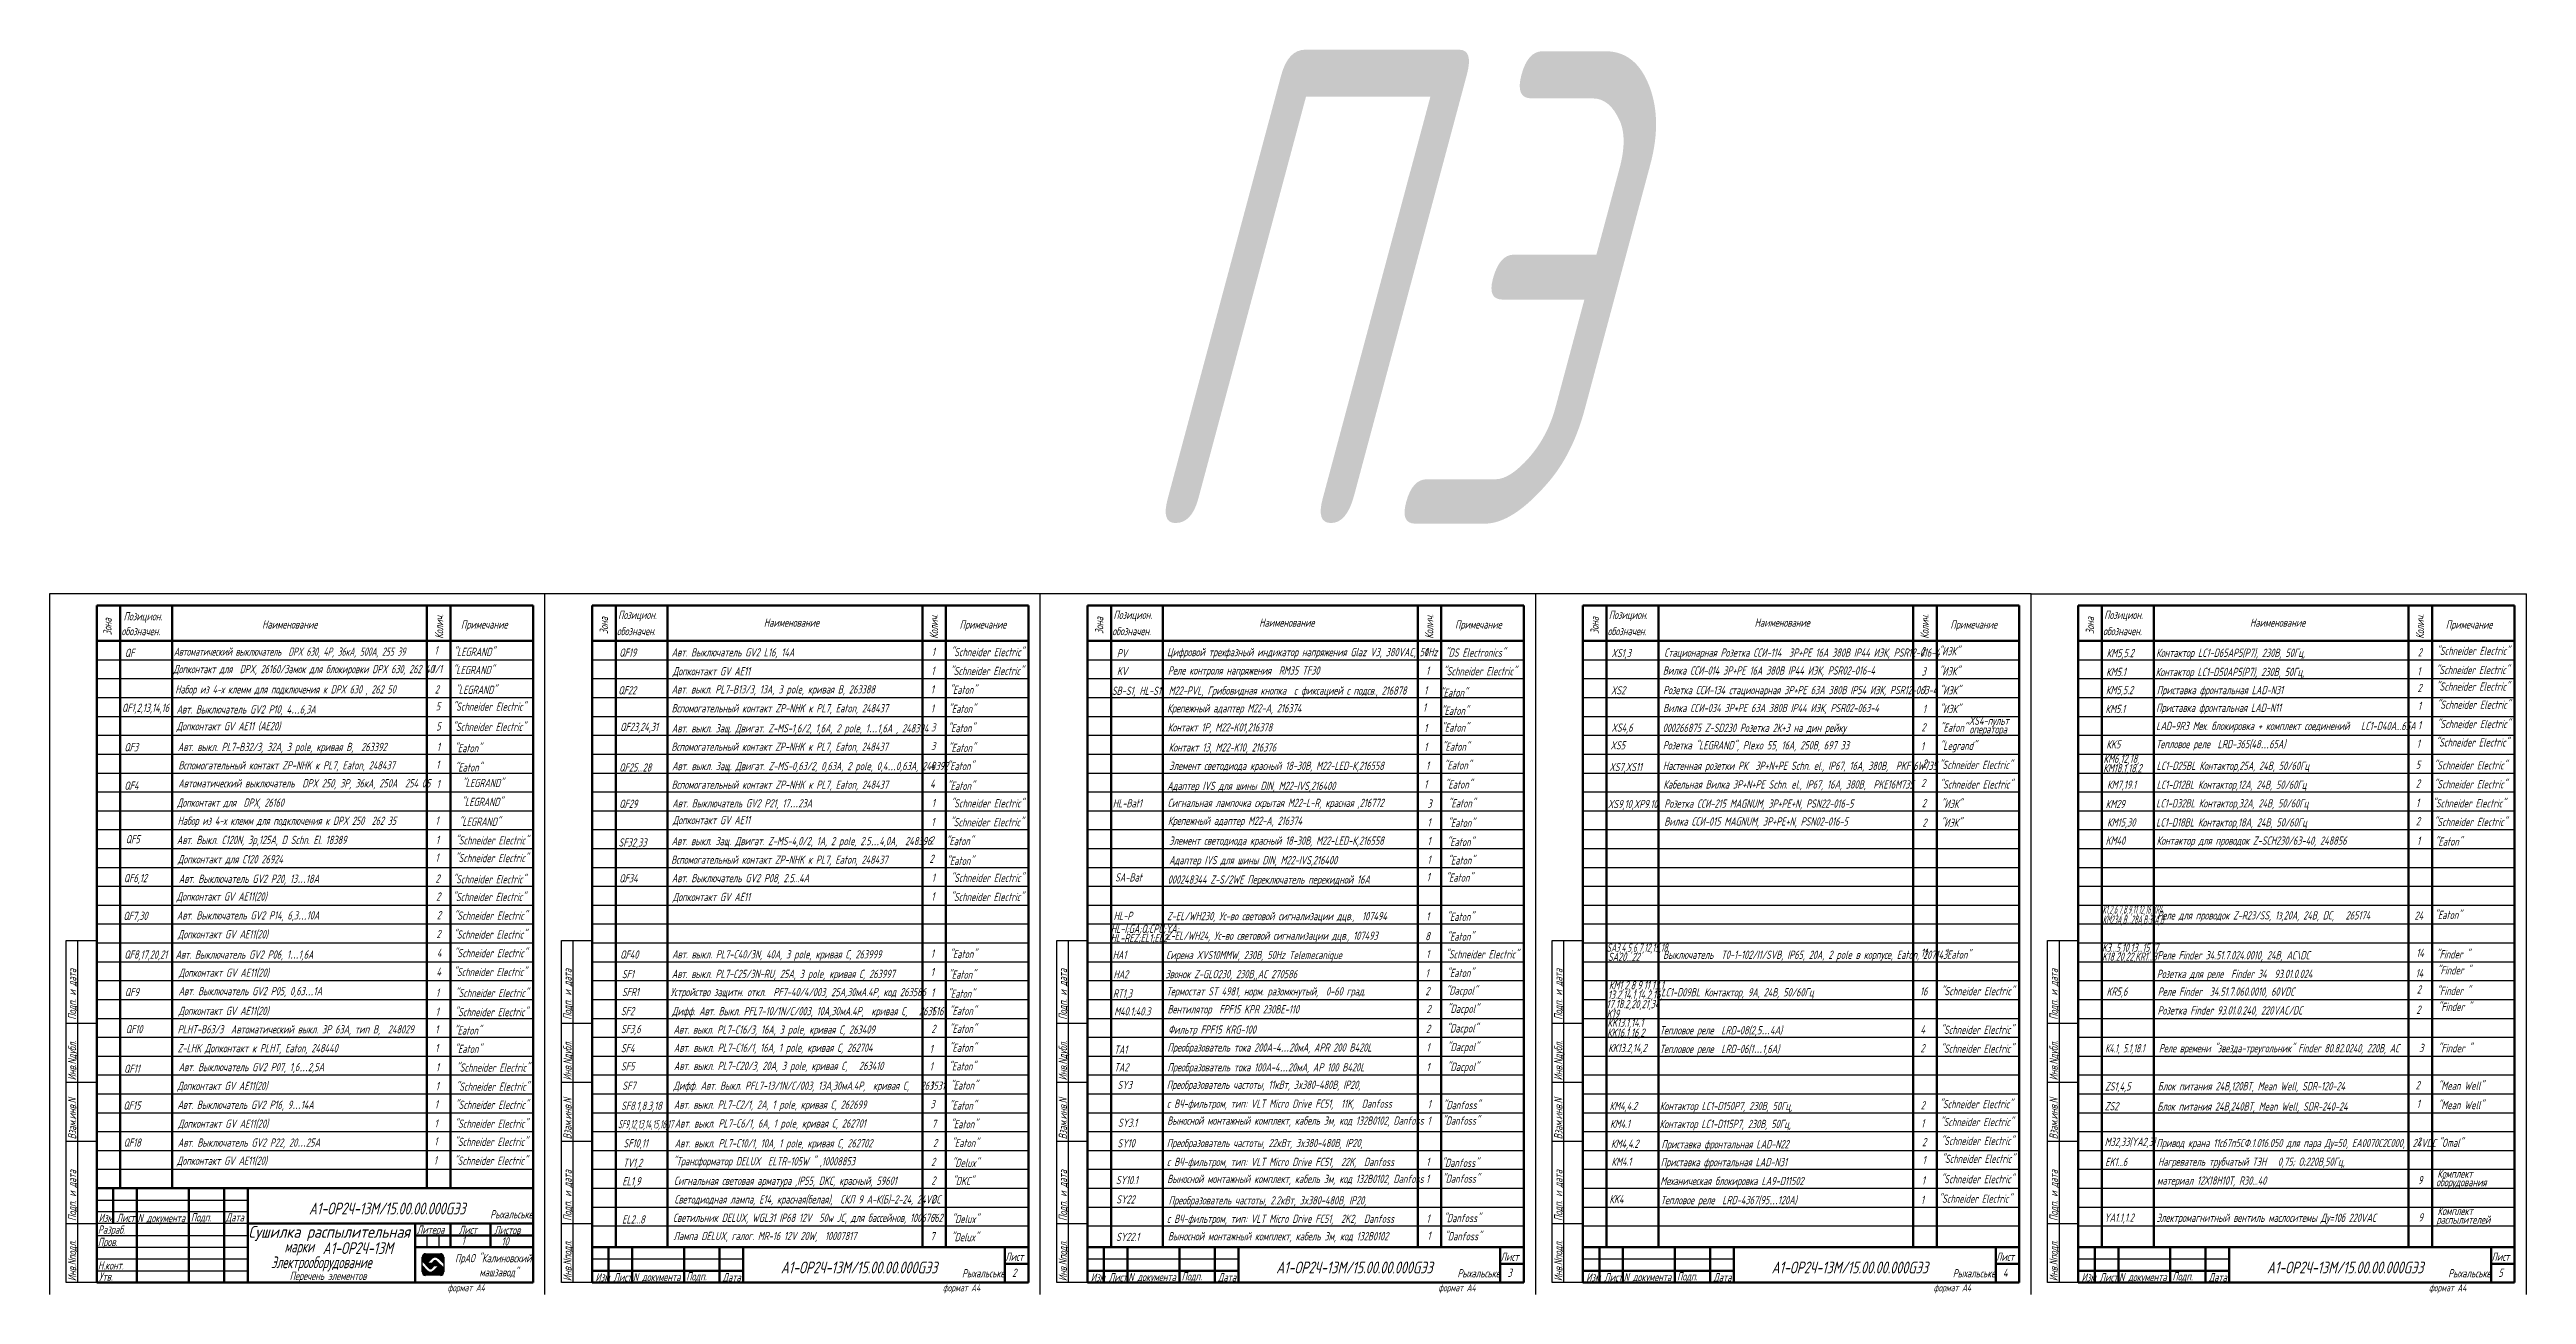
# Model space of a CAD drawing. Header units: millimetres. Extents: x 14016 to 19364, y 4274 to 5404.
# Drawn here: x 14016 to 15066, y 4571 to 5098 of the extents above; entities that cross this region are included whole.
import ezdxf
from ezdxf.enums import TextEntityAlignment as Align

# ---------------------------------------------------------------- set-up
doc = ezdxf.new("R2010")
doc.units = ezdxf.units.MM
doc.header["$LTSCALE"] = 15
doc.layers.add('0.35 TEXT', color=7, linetype='Continuous', lineweight=35)
doc.layers.add('LWT 0.6', color=7, linetype='Continuous', lineweight=50)
doc.styles.add('33', font='gost.shx', dxfattribs={"width": 0.7, "oblique": 15, "height": 3.5})
doc.styles.add('34', font='gost.shx', dxfattribs={"width": 0.8, "oblique": 15, "height": 3.5})
doc.styles.add('35', font='gost.shx', dxfattribs={"width": 0.7, "oblique": 15, "height": 5})

msp = doc.modelspace()

# ---------------------------------------------------------------- texts
at = {"layer": '0.35 TEXT', "oblique": 15}
for s, height, style, width, p in [('ПЭ', 200, '34', 0.75, (14472.9, 4896.9)), ('обозначен.', 3.5, '34', 0.75, (14046.5, 4850, 0)), ('Позицион.', 3.5, '34', 0.75, (14047.4, 4856.3, 0)), ('Наименование', 3.5, '34', 0.75, (14106.1, 4852.8, 0)), ('Примечание', 3.5, '34', 0.75, (14190.4, 4852.8, 0)), ('обозначен.', 3.5, '34', 0.75, (14256.5, 4850, 0)), ('Позицион.', 3.5, '34', 0.75, (14257, 4856.9, 0)), ('Наименование', 3.5, '34', 0.75, (14318.8, 4853.6, 0)), ('Примечание', 3.5, '34', 0.75, (14401.8, 4852.8, 0)), ('обозначен.', 3.5, '34', 0.75, (14466.5, 4850, 0)), ('Позицион.', 3.5, '34', 0.75, (14467, 4856.9, 0)), ('Наименование', 3.5, '34', 0.75, (14528.8, 4853.6, 0)), ('Примечание', 3.5, '34', 0.75, (14611.8, 4852.8, 0)), ('обозначен.', 3.5, '34', 0.75, (14676.5, 4850, 0)), ('Позицион.', 3.5, '34', 0.75, (14677, 4856.9, 0)), ('Наименование', 3.5, '34', 0.75, (14738.8, 4853.6, 0)), ('Примечание', 3.5, '34', 0.75, (14821.8, 4852.8, 0)), ('обозначен.', 3.5, '34', 0.75, (14886.5, 4850, 0)), ('Позицион.', 3.5, '34', 0.75, (14887, 4856.9, 0)), ('Наименование', 3.5, '34', 0.75, (14948.8, 4853.6, 0)), ('Примечание', 3.5, '34', 0.75, (15031.8, 4852.8, 0)), ('QF', 3.5, '34', 0.75, (14047.9, 4840.8, 0)), ('Автоматический выключатель  DPX 630, 4P, 36кА, 500A, 255 39 ', 3.5, '34', 0.692776, (14068.7, 4841.3, 0)), ('1', 3.5, '34', 0.75, (14179.2, 4841.9, 0)), (' "LEGRAND"', 3.5, '34', 0.75, (14185.6, 4841.2, 0)), ('QF19', 3.5, '34', 0.75, (14257.5, 4840.9, 0)), ('Авт. Выключатель GV2 L16, 14А', 3.5, '34', 0.75, (14279.7, 4841, 0)), ('1', 3.5, '34', 0.75, (14390, 4841.2, 0)), ('"Schneider Electric"', 3.5, '34', 0.75, (14398, 4841.1, 0)), ('РV', 3.5, '34', 0.75, (14468.4, 4840.6, 0)), ('Цифровой трехфазный индикатор напряжения Glaz V3, 380VAC, 50Hz', 3.5, '34', 0.75, (14489.7, 4841.1, 0)), ('1', 3.5, '34', 0.75, (14598.7, 4841.1, 0)), ('"DS Electronics"', 3.5, '34', 0.75, (14607.6, 4840.9, 0)), ('XS1,3', 3.5, '34', 0.75, (14678.1, 4840.7, 0)), ('Стационарная Розетка ССИ-114  3Р+РЕ 16А 380В IP44 ИЭК, PSR12-016-4 ', 3.5, '34', 0.75, (14700.5, 4840.9, 0)), ('2', 3.5, '34', 0.75, (14809.2, 4841.5, 0)), ('"ИЭК"', 3.5, '34', 0.75, (14816.8, 4841.5, 0)), ('КМ5,5.2', 3.5, '34', 0.75, (14888, 4840.7, 0)), ('Контактор LC1-D65AP5(P7), 230В, 50Гц,', 3.5, '34', 0.75, (14909, 4840.8, 0)), ('2', 3.5, '34', 0.75, (15019.9, 4841, 0)), ('"Schneider Electric"', 3.5, '34', 0.75, (15027.8, 4841.6, 0)), ('Допконтакт для  DPX, 26160/Замок для блокировки DPX 630, 262 40', 3.5, '34', 0.766217, (14068.5, 4833.9, 0)), ('1/1', 3.5, '34', 0.75, (14178, 4833.9, 0)), (' "LEGRAND"', 3.5, '34', 0.75, (14185.3, 4833.5, 0)), ('Допконтакт GV AE11', 3.5, '34', 0.75, (14280.2, 4833, 0)), ('1', 3.5, '34', 0.75, (14389.8, 4833.2, 0)), ('"Schneider Electric"', 3.5, '34', 0.75, (14397.8, 4833.1, 0)), ('KV', 3.5, '34', 0.75, (14468.5, 4833.1, 0)), ('Реле контроля напряжения  RM35 TF30', 3.5, '34', 0.75, (14490.1, 4833.3, 0)), ('1', 3.5, '34', 0.75, (14599.5, 4833.2, 0)), ('"Schneider Electric"', 3.5, '34', 0.75, (14606.8, 4833, 0)), ('Вилка ССИ-014 3Р+РЕ 16А 380В IP44 ИЭК, PSR02-016-4 ', 3.5, '34', 0.75, (14699.9, 4833.3, 0)), ('3', 3.5, '34', 0.75, (14809.6, 4832.9, 0)), ('"ИЭК"', 3.5, '34', 0.75, (14816.9, 4833, 0)), ('КМ5.1', 3.5, '34', 0.75, (14887.8, 4832.7, 0)), ('Контактор LC1-D50AP5(P7), 230В, 50Гц,', 3.5, '34', 0.75, (14908.8, 4832.7, 0)), ('1', 3.5, '34', 0.75, (15019.7, 4833, 0)), ('"Schneider Electric"', 3.5, '34', 0.75, (15027.6, 4833.5, 0)), ('"Schneider Electric"', 3.5, '34', 0.75, (15027.7, 4826.5, 0)), ('QF1,2,13,14,16', 3.5, '34', 0.75, (14046.7, 4817.5, 0)), ('Набор из 4-х клемм для подключения к DPX 630 , 262 50 ', 3.5, '34', 0.766217, (14069.3, 4825.3, 0)), ('Авт. Выключатель GV2 P10, 4…6,3А', 3.5, '34', 0.75, (14069.8, 4816.8, 0)), ('2', 3.5, '34', 0.75, (14179.3, 4825.3, 0)), ('5', 3.5, '34', 0.75, (14179.7, 4818.1, 0)), ('"Schneider Electric"', 3.5, '34', 0.75, (14186.9, 4818, 0)), (' "LEGRAND"', 3.5, '34', 0.75, (14186.4, 4825.1, 0)), ('QF22', 3.5, '34', 0.75, (14257.1, 4824.9, 0)), ('Авт. выкл. PL7-B13/3, 13A, 3 pole, кривая B, 263388', 3.5, '34', 0.75, (14279.7, 4825.3, 0)), ('Вспомогательный контакт ZP-NHK к PL7, Eaton, 248437', 3.5, '34', 0.75, (14279.7, 4817.3, 0)), ('1', 3.5, '34', 0.75, (14389.6, 4825.3, 0)), ('1', 3.5, '34', 0.75, (14389.6, 4817.2, 0)), ('"Eaton"', 3.5, '34', 0.75, (14397, 4817, 0)), ('"Eaton"', 3.5, '34', 0.75, (14397.5, 4825.1, 0)), ('SB-S1, HL-S1', 3.5, '34', 0.75, (14466.3, 4824.7, 0)), ('Крепежный адаптер M22-A, 216374', 3.5, '34', 0.75, (14489.8, 4817.3, 0)), ('M22-PVL, Грибовидная кнопка  c фиксацией с подсв., 216878', 3.5, '34', 0.75, (14490.4, 4824.8, 0)), ('1', 3.5, '34', 0.75, (14598.2, 4817.6, 0)), ('1', 3.5, '34', 0.75, (14598.7, 4824.9, 0)), ('"Eaton"', 3.5, '34', 0.75, (14605.5, 4823.9, 0)), ('"Eaton"', 3.5, '34', 0.75, (14605.9, 4816.2, 0)), ('XS2', 3.5, '34', 0.75, (14677.9, 4824.9, 0)), ('Розетка ССИ-134 стационарная 3Р+РЕ 63А 380В IP54 ИЭК, PSR12-063-4 ', 3.5, '34', 0.75, (14700, 4825, 0)), ('Вилка ССИ-034 3Р+РЕ 63А 380В IP44 ИЭК, PSR02-063-4 ', 3.5, '34', 0.75, (14700, 4817.4, 0)), ('1', 3.5, '34', 0.75, (14810, 4825.3, 0)), ('1', 3.5, '34', 0.75, (14810.1, 4817, 0)), ('"ИЭК"', 3.5, '34', 0.75, (14817.2, 4824.9, 0)), ('"ИЭК"', 3.5, '34', 0.75, (14817.2, 4817, 0)), ('КМ5.1', 3.5, '34', 0.75, (14887.5, 4817, 0)), ('КМ5,5.2', 3.5, '34', 0.75, (14887.7, 4825, 0)), ('Приставка фронтальная LAD-N11', 3.5, '34', 0.75, (14909, 4817.5, 0)), ('Приставка фронтальная LAD-N31', 3.5, '34', 0.75, (14909.3, 4825, 0)), ('2', 3.5, '34', 0.75, (15019.8, 4825.9, 0)), ('1', 3.5, '34', 0.75, (15020, 4818.3, 0)), ('"Schneider Electric"', 3.5, '34', 0.75, (15028, 4818.8, 0)), ('Допконтакт GV AE11 (AE20)', 3.5, '34', 0.75, (14069.9, 4809.7, 0)), ('5', 3.5, '34', 0.75, (14179.9, 4809.6, 0)), ('"Schneider Electric"', 3.5, '34', 0.75, (14186.8, 4809.4, 0)), ('QF23,24,31', 3.5, '34', 0.75, (14257.9, 4809.4, 0)), ('Авт. выкл. Защ. Двигат. Z-MS-1,6/2, 1,6A, 2 pole, 1…1,6А , 248394 ', 3.5, '34', 0.75, (14279.8, 4808.8, 0)), ('3', 3.5, '34', 0.75, (14389.7, 4809.2, 0)), ('"Eaton"', 3.5, '34', 0.75, (14396.7, 4808.9, 0)), ('Контакт 1P, M22-K01,216378', 3.5, '34', 0.75, (14490, 4809.2, 0)), ('1', 3.5, '34', 0.75, (14598.7, 4808.9, 0)), ('"Eaton"', 3.5, '34', 0.75, (14606, 4809.1, 0)), ('XS4,6', 3.5, '34', 0.75, (14678.1, 4809.1, 0)), ('000266875 Z-SD230 Розетка 2К+З на дин рейку', 3.5, '34', 0.75, (14699.8, 4809, 0)), ('2', 3.5, '34', 0.75, (14809.5, 4809.2, 0)), ('"Eaton"', 3.5, '34', 0.75, (14817.4, 4809.1, 0)), ('XS4-пульт ', 3.5, '34', 0.75, (14829.6, 4812, 0)), ('оператора ', 3.5, '34', 0.75, (14829.9, 4808.4, 0)), ('LAD-9R3 Мех. блокировка + комплект соединений   LC1-D40A...65A', 3.5, '34', 0.75, (14909, 4809.8, 0)), ('1', 3.5, '34', 0.75, (15020, 4810.1, 0)), ('"Schneider Electric"', 3.5, '34', 0.75, (15028, 4810.6, 0)), ('QF3', 3.5, '34', 0.75, (14047.7, 4800.8, 0)), ('Авт. выкл. PL7-B32/3, 32A, 3 pole, кривая B,  263392 ', 3.5, '34', 0.75, (14070.4, 4800.9, 0)), ('1', 3.5, '34', 0.75, (14180.2, 4800.9, 0)), ('"Eaton"', 3.5, '34', 0.75, (14187.6, 4800.4, 0)), ('Вспомогательный контакт ZP-NHK к PL7, Eaton, 248437', 3.5, '34', 0.75, (14279.6, 4801, 0)), ('3', 3.5, '34', 0.75, (14389.7, 4801.3, 0)), ('"Eaton"', 3.5, '34', 0.75, (14396.9, 4800.5, 0)), ('Контакт 1З, M22-K10, 216376', 3.5, '34', 0.75, (14490.4, 4800.7, 0)), ('1', 3.5, '34', 0.75, (14598.7, 4800.9, 0)), ('"Eaton"', 3.5, '34', 0.75, (14606.3, 4801, 0)), ('XS5', 3.5, '34', 0.75, (14677.7, 4801.6, 0)), ('Розетка "LEGRAND", Plexo 55, 16А, 250В, 697 33', 3.5, '34', 0.75, (14699.9, 4801.6, 0)), ('1', 3.5, '34', 0.75, (14809.3, 4801.2, 0)), ('"Legrand"', 3.5, '34', 0.75, (14817.3, 4801.4, 0)), ('КМ6,12,18,', 3.5, '34', 0.75, (14886.7, 4795.9, 0)), ('КK5', 3.5, '34', 0.75, (14887.9, 4802, 0)), ('Тепловое реле  LRD-365(48…65A)', 3.5, '34', 0.75, (14909, 4802.1, 0)), ('1', 3.5, '34', 0.75, (15019.5, 4802.3, 0)), ('"Schneider Electric"', 3.5, '34', 0.75, (15027.5, 4802.8, 0)), ('QF4', 3.5, '34', 0.75, (14047.7, 4784.5, 0)), ('Автоматический выключатель  DPX 250, 3P, 36кА, 250A  254 05 ', 3.5, '34', 0.75, (14070.6, 4785.5, 0)), ('Вспомогательный контакт ZP-NHK к PL7, Eaton, 248437', 3.5, '34', 0.75, (14070.6, 4793.1, 0)), ('1', 3.5, '34', 0.75, (14179.9, 4793.4, 0)), ('1', 3.5, '34', 0.75, (14180.1, 4785.2, 0)), ('"Eaton"', 3.5, '34', 0.75, (14187.8, 4792.2, 0)), (' "LEGRAND"', 3.5, '34', 0.75, (14189.3, 4785.6, 0)), ('QF25...28', 3.5, '34', 0.75, (14257.5, 4792.2, 0)), ('Вспомогательный контакт ZP-NHK к PL7, Eaton, 248437', 3.5, '34', 0.75, (14279.7, 4784.9, 0)), ('Авт. выкл. Защ. Двигат. Z-MS-0,63/2, 0,63A, 2 pole, 0,4…0,63А, 248392', 3.5, '34', 0.75, (14279.9, 4792.8, 0)), ('4', 3.5, '34', 0.75, (14389.3, 4793.1, 0)), ('4', 3.5, '34', 0.75, (14389.3, 4785.3, 0)), ('"Eaton"', 3.5, '34', 0.75, (14396.3, 4792.8, 0)), ('"Eaton"', 3.5, '34', 0.75, (14396.5, 4784.4, 0)), ('Элемент светодиода красный 18-30В, M22-LED-К,216558', 3.5, '34', 0.75, (14490.6, 4792.9, 0)), ('1', 3.5, '34', 0.75, (14598.7, 4785.1, 0)), ('1', 3.5, '34', 0.75, (14599.5, 4793, 0)), ('"Eaton"', 3.5, '34', 0.75, (14607.1, 4793.1, 0)), ('"Eaton"', 3.5, '34', 0.75, (14607.5, 4785, 0)), ('XS7,XS11', 3.5, '34', 0.75, (14677.2, 4792.4, 0)), ('Настенная розетки РК  3P+N+PE Schn. el., IP67, 16A, 380B,  PKF16W735 ', 3.5, '34', 0.75, (14699.9, 4792.9, 0)), ('Кабельная Вилка 3P+N+PE Schn. el., IP67, 16A, 380B,  PKE16M735 ', 3.5, '34', 0.75, (14700.1, 4785, 0)), ('2', 3.5, '34', 0.75, (14809.4, 4785.6, 0)), ('2', 3.5, '34', 0.75, (14810, 4793.9, 0)), ('"Schneider Electric"', 3.5, '34', 0.75, (14817, 4793.3, 0)), ('"Schneider Electric"', 3.5, '34', 0.75, (14817.2, 4785, 0)), ('КМ18.1,18.2', 3.5, '34', 0.75, (14886.6, 4791.9, 0)), ('КМ7,19.1', 3.5, '34', 0.75, (14888.2, 4784.9, 0)), ('LC1-D25BL Контактор,25А, 24В, 50/60Гц', 3.5, '34', 0.75, (14909.2, 4792.9, 0)), ('LC1-D12BL Контактор,12А, 24В, 50/60Гц', 3.5, '34', 0.75, (14909.2, 4784.9, 0)), ('5', 3.5, '34', 0.75, (15019.1, 4793.4, 0)), ('2', 3.5, '34', 0.75, (15019.1, 4785.4, 0)), ('"Schneider Electric"', 3.5, '34', 0.75, (15026.7, 4793.1, 0)), ('"Schneider Electric"', 3.5, '34', 0.75, (15026.7, 4785.1, 0)), ('Допконтакт для  DPX, 26160', 3.5, '34', 0.766217, (14070.1, 4777.3, 0)), (' "LEGRAND"', 3.5, '34', 0.75, (14189, 4777.6, 0)), ('QF29', 3.5, '34', 0.75, (14257.5, 4776.8, 0)), ('Авт. Выключатель GV2 P21, 17…23А', 3.5, '34', 0.75, (14280, 4777, 0)), ('1', 3.5, '34', 0.75, (14390, 4777.1, 0)), ('"Schneider Electric"', 3.5, '34', 0.75, (14398, 4777, 0)), ('HL-Bat1', 3.5, '34', 0.75, (14466.7, 4777, 0)), ('Адаптер IVS для шины DIN, M22-IVS,216400', 3.5, '34', 0.75, (14489.8, 4784.4, 0)), ('Сигнальная лампочка скрытая M22-L-R, красная ,216772', 3.5, '34', 0.75, (14490, 4777.2, 0)), ('3', 3.5, '34', 0.75, (14600.1, 4776.9, 0)), ('"Eaton"', 3.5, '34', 0.75, (14608.8, 4777, 0)), ('XS9,10,XP9.10', 3.5, '34', 0.75, (14676.6, 4776.7, 0)), ('Розетка ССИ-215 MAGNUM, 3Р+РЕ+N, PSN22-016-5 ', 3.5, '34', 0.75, (14700.5, 4776.9, 0)), ('2', 3.5, '34', 0.75, (14809.7, 4777.1, 0)), ('"ИЭК"', 3.5, '34', 0.75, (14817.8, 4776.8, 0)), ('КМ29', 3.5, '34', 0.75, (14887.6, 4776.7, 0)), ('LC1-D32BL Контактор,32А, 24В, 50/60Гц', 3.5, '34', 0.75, (14909, 4777, 0)), ('1', 3.5, '34', 0.75, (15019.2, 4777.2, 0)), ('"Schneider Electric"', 3.5, '34', 0.75, (15026.1, 4777, 0)), ('Набор из 4-х клемм для подключения к DPX 250  262 35 ', 3.5, '34', 0.766217, (14070.3, 4769.6, 0)), ('1', 3.5, '34', 0.75, (14179.6, 4769.7, 0)), (' "LEGRAND"', 3.5, '34', 0.75, (14187.9, 4769.2, 0)), ('Допконтакт GV AE11', 3.5, '34', 0.75, (14280.2, 4769.9, 0)), ('1', 3.5, '34', 0.75, (14389.8, 4769.1, 0)), ('"Schneider Electric"', 3.5, '34', 0.75, (14397.8, 4769, 0)), ('Крепежный адаптер M22-A, 216374', 3.5, '34', 0.75, (14490.1, 4769.6, 0)), ('1', 3.5, '34', 0.75, (14600.1, 4768.9, 0)), ('"Eaton"', 3.5, '34', 0.75, (14608.6, 4768.7, 0)), ('Вилка ССИ-015 MAGNUM, 3Р+РЕ+N, PSN02-016-5 ', 3.5, '34', 0.75, (14700.5, 4769.3, 0)), ('2', 3.5, '34', 0.75, (14809.9, 4768.8, 0)), ('"ИЭК"', 3.5, '34', 0.75, (14817.7, 4768.8, 0)), ('КМ15,30', 3.5, '34', 0.75, (14888.2, 4768.9, 0)), ('LC1-D18BL Контактор,18А, 24В, 50/60Гц', 3.5, '34', 0.75, (14909, 4768.9, 0)), ('2', 3.5, '34', 0.75, (15019.1, 4769.4, 0)), ('"Schneider Electric"', 3.5, '34', 0.75, (15026.7, 4769.1, 0)), ('QF5', 3.5, '34', 0.75, (14048.3, 4761.8, 0)), ('Авт. Выкл. C120N, 3p,125A, D Schn. El. 18389 ', 3.5, '34', 0.75, (14070, 4761.5, 0)), ('Допконтакт для С120 26924 ', 3.5, '34', 0.75, (14070.4, 4753.3, 0)), ('1', 3.5, '34', 0.75, (14179.6, 4754, 0)), ('1', 3.5, '34', 0.75, (14179.8, 4761.5, 0)), ('"Schneider Electric"', 3.5, '34', 0.75, (14187.9, 4753.8, 0)), ('"Schneider Electric"', 3.5, '34', 0.75, (14188, 4761.3, 0)), ('SF32,33', 3.5, '34', 0.75, (14257.2, 4760.4, 0)), ('Вспомогательный контакт ZP-NHK к PL7, Eaton, 248437', 3.5, '34', 0.75, (14279.5, 4753.1, 0)), ('Авт. выкл. Защ. Двигат. Z-MS-4,0/2, 1A, 2 pole, 2.5…4,0А,  248396 ', 3.5, '34', 0.75, (14279.7, 4761, 0)), ('2', 3.5, '34', 0.75, (14389, 4761.3, 0)), ('2', 3.5, '34', 0.75, (14389, 4753.5, 0)), ('"Eaton"', 3.5, '34', 0.75, (14396, 4761, 0)), ('"Eaton"', 3.5, '34', 0.75, (14396.2, 4752.6, 0)), ('Элемент светодиода красный 18-30В, M22-LED-К,216558', 3.5, '34', 0.75, (14490.6, 4761.2, 0)), ('1', 3.5, '34', 0.75, (14600.1, 4761, 0)), ('1', 3.5, '34', 0.75, (14600.1, 4753.1, 0)), ('"Eaton"', 3.5, '34', 0.75, (14608.3, 4760.6, 0)), ('"Eaton"', 3.5, '34', 0.75, (14608.6, 4752.8, 0)), ('KM40', 3.5, '34', 0.75, (14887.6, 4761.2, 0)), ('Контактор для проводок Z-SCH230/63-40, 248856', 3.5, '34', 0.75, (14909.2, 4761.2, 0)), ('1', 3.5, '34', 0.75, (15019.6, 4761.1, 0)), ('"Eaton"', 3.5, '34', 0.75, (15027.2, 4760.8, 0)), ('QF6,12', 3.5, '34', 0.75, (14047.5, 4745.3, 0)), ('Авт. Выключатель GV2 P20, 13…18А', 3.5, '34', 0.75, (14070.8, 4745, 0)), ('2', 3.5, '34', 0.75, (14179.6, 4745.1, 0)), ('"Schneider Electric"', 3.5, '34', 0.75, (14186.9, 4744.8, 0)), ('QF34', 3.5, '34', 0.75, (14257.5, 4745.2, 0)), ('Авт. Выключатель GV2 P08, 2.5...4А', 3.5, '34', 0.75, (14279.8, 4745.3, 0)), ('1', 3.5, '34', 0.75, (14390, 4745.5, 0)), ('"Schneider Electric"', 3.5, '34', 0.75, (14398, 4745.4, 0)), ('SA-Bat', 3.5, '34', 0.75, (14467.7, 4745.6, 0)), ('000248344 Z-S/2WЕ Переключатель перекидной 16А', 3.5, '34', 0.75, (14490, 4744.7, 0)), ('Адаптер IVS для шины DIN, M22-IVS,216400', 3.5, '34', 0.75, (14490.6, 4752.9, 0)), ('1', 3.5, '34', 0.75, (14599.8, 4745.7, 0)), ('"Eaton"', 3.5, '34', 0.75, (14607.8, 4745.5, 0)), ('Допконтакт GV AE11(20)', 3.5, '34', 0.75, (14069.9, 4737.5, 0)), ('2', 3.5, '34', 0.75, (14179.9, 4737.5, 0)), ('"Schneider Electric"', 3.5, '34', 0.75, (14186.8, 4737.3, 0)), ('Допконтакт GV AE11', 3.5, '34', 0.75, (14280.2, 4737.3, 0)), ('1', 3.5, '34', 0.75, (14389.8, 4737.5, 0)), ('"Schneider Electric"', 3.5, '34', 0.75, (14397.9, 4737.3, 0)), ('QF7,30', 3.5, '34', 0.75, (14047.3, 4729.3, 0)), ('Авт. Выключатель GV2 P14, 6,3…10А', 3.5, '34', 0.75, (14070, 4729.5, 0)), ('Допконтакт GV AE11(20)', 3.5, '34', 0.75, (14070.4, 4721.5, 0)), ('2', 3.5, '34', 0.75, (14180, 4721.6, 0)), ('2', 3.5, '34', 0.75, (14180.2, 4729.6, 0)), ('"Schneider Electric"', 3.5, '34', 0.75, (14187.2, 4721.4, 0)), ('"Schneider Electric"', 3.5, '34', 0.75, (14187.4, 4729.4, 0)), ('HL-I;GA;Q;CPU;YA;', 3.5, '34', 0.75, (14465.9, 4723.8, 0)), ('HL-P', 3.5, '34', 0.75, (14467.1, 4729.3, 0)), ('Z-EL/WH230, Ус-во световой сигнализации дцв.,  107494 ', 3.5, '34', 0.75, (14489.7, 4729.2, 0)), ('1', 3.5, '34', 0.75, (14599.6, 4729.1, 0)), ('"Eaton"', 3.5, '34', 0.75, (14608.2, 4728.9, 0)), ('К1,2,6,7,8,9,11,12,16,KR4', 3.5, '34', 0.54602, (14886.2, 4732, 0)), ('КM23A,B...28A,B:31A,B', 3.5, '34', 0.575665, (14886.3, 4727.7, 0)), ('Реле для проводок Z-R23/SS, 1з,20A, 24В, DС,   265174', 3.5, '34', 0.75, (14909.5, 4729.5, 0)), ('24', 3.5, '34', 0.75, (15018.5, 4729.4, 0)), ('"Eaton"', 3.5, '34', 0.75, (15027, 4729.7, 0)), ('QF8,17,20,21', 3.5, '34', 0.75, (14047.7, 4712.9, 0)), ('Авт. Выключатель GV2 P06, 1…1,6А', 3.5, '34', 0.75, (14069.4, 4712.9, 0)), ('4', 3.5, '34', 0.75, (14180.2, 4713.6, 0)), ('"Schneider Electric"', 3.5, '34', 0.75, (14187.4, 4713.5, 0)), ('QF40', 3.5, '34', 0.75, (14257.9, 4712.9, 0)), ('Авт. выкл. PL7-C40/3N, 40A, 3 pole, кривая С, 263999', 3.5, '34', 0.75, (14279.9, 4713, 0)), ('1', 3.5, '34', 0.75, (14389.6, 4713.3, 0)), ('"Eaton"', 3.5, '34', 0.75, (14397.5, 4713.1, 0)), ('HL-REZ;EL1;EL2', 3.5, '34', 0.75, (14465.8, 4719.9, 0)), ('HA1', 3.5, '34', 0.75, (14466.7, 4712.8, 0)), ('Z-EL/WH24, Ус-во световой сигнализации дцв., 107493', 3.5, '34', 0.75, (14489.2, 4720.9, 0)), ('Сирена XVS10MMW, 230B, 50Hz Telemecanique', 3.5, '34', 0.75, (14489.4, 4712.7, 0)), ('8', 3.5, '34', 0.75, (14599.2, 4720.7, 0)), ('1', 3.5, '34', 0.75, (14599.6, 4713.1, 0)), ('"Schneider Electric"', 3.5, '34', 0.75, (14607.7, 4713, 0)), ('"Eaton"', 3.5, '34', 0.75, (14608.2, 4720.5, 0)), ('SA3,4,5,6,7,12,15,18', 3.5, '34', 0.66677, (14676.1, 4715.8, 0)), ('SA20...22', 3.5, '34', 0.75, (14676.6, 4711.9, 0)), ('Выключатель  T0-1-102/I1/SVB, IP65, 20A, 2 pole в корпусе, Eaton, 207143 ', 3.5, '34', 0.75, (14700, 4712.8, 0)), ('11', 3.5, '34', 0.75, (14809.3, 4713.7, 0)), ('"Eaton"', 3.5, '34', 0.75, (14818.9, 4712.9, 0)), ('K3...5,10,13...15,17,', 3.5, '34', 0.708209, (14886.1, 4715.8, 0)), ('K18,20,22,KR1...3', 3.5, '34', 0.708209, (14886.1, 4712, 0)), ('Реле Finder 34.51.7.024.0010, 24В, AC\\DC', 3.5, '34', 0.75, (14909.5, 4712.6, 0)), ('14', 3.5, '34', 0.75, (15019.3, 4713.6, 0)), ('"Finder "', 3.5, '34', 0.75, (15027.7, 4713, 0)), ('Допконтакт GV AE11(20)', 3.5, '34', 0.75, (14070.8, 4705.2, 0)), ('4', 3.5, '34', 0.75, (14180, 4705.6, 0)), ('"Schneider Electric"', 3.5, '34', 0.75, (14187.2, 4705.5, 0)), ('SF1', 3.5, '34', 0.75, (14258.6, 4704.6, 0)), ('Авт. выкл. PL7-C25/3N-RU, 25A, 3 pole, кривая С, 263997', 3.5, '34', 0.75, (14279.8, 4704.7, 0)), ('1', 3.5, '34', 0.75, (14389.6, 4705.5, 0)), ('"Eaton"', 3.5, '34', 0.75, (14397, 4704.4, 0)), ('HA2', 3.5, '34', 0.75, (14467, 4704.5, 0)), ('Звонок Z-GLO230, 230B,,AC 270586 ', 3.5, '34', 0.75, (14489, 4704.6, 0)), ('1', 3.5, '34', 0.75, (14599.3, 4705, 0)), ('"Eaton"', 3.5, '34', 0.75, (14608.2, 4705.1, 0)), ('Розетка для реле  Finder 34  93.01.0.024', 3.5, '34', 0.75, (14909.3, 4704.7, 0)), ('14', 3.5, '34', 0.75, (15019, 4705, 0)), ('"Finder "', 3.5, '34', 0.75, (15028.1, 4706.2, 0)), ('QF9', 3.5, '34', 0.75, (14047.9, 4697, 0)), ('Авт. Выключатель GV2 P05, 0,63…1А', 3.5, '34', 0.75, (14070.7, 4697.4, 0)), ('1', 3.5, '34', 0.75, (14179.8, 4696.7, 0)), ('"Schneider Electric"', 3.5, '34', 0.75, (14187.9, 4696.6, 0)), ('SFR1', 3.5, '34', 0.75, (14258.6, 4697, 0)), ('Устройство защитн. откл.  PF7-40/4/003, 25A,30мА.4P, код 263586', 3.5, '34', 0.75, (14279.2, 4697, 0)), ('1', 3.5, '34', 0.75, (14389.7, 4696.8, 0)), ('"Eaton"', 3.5, '34', 0.75, (14396.6, 4696.3, 0)), ('RT1,3', 3.5, '34', 0.75, (14466.8, 4696.4, 0)), ('Термоcтат ST 4981, норм. разомкнутый,  0-60 град. ', 3.5, '34', 0.75, (14489.5, 4697.3, 0)), ('2', 3.5, '34', 0.75, (14599.2, 4697.4, 0)), ('"Dacpol"', 3.5, '34', 0.8, (14607.9, 4697.6, 0)), ('"Dacpol"', 3.5, '34', 0.8, (14608.4, 4689.9, 0)), ('17,18.2,20,21,34', 3.5, '34', 0.75, (14676, 4691.9, 0)), ('13.2,14.1,14.2,16,', 3.5, '34', 0.75, (14676.6, 4695.9, 0)), ('КМ1,2,8,9,11,13.1,', 3.5, '34', 0.75, (14677, 4699.9, 0)), ('LC1-D09BL Контактор, 9А, 24В, 50/60Гц', 3.5, '34', 0.75, (14699.2, 4696.9, 0)), ('16', 3.5, '34', 0.75, (14808.9, 4697.3, 0)), ('"Schneider Electric"', 3.5, '34', 0.75, (14817.8, 4697.4, 0)), ('KR5,6', 3.5, '34', 0.75, (14888, 4697.2, 0)), ('Реле Finder  34.51.7.060.0010, 60VDC', 3.5, '34', 0.75, (14909.7, 4697.2, 0)), ('2', 3.5, '34', 0.75, (15019.5, 4698.1, 0)), ('"Finder "', 3.5, '34', 0.75, (15027.9, 4697.5, 0)), ('"Finder "', 3.5, '34', 0.75, (15028.4, 4690.7, 0)), ('QF10', 3.5, '34', 0.75, (14048.3, 4681.3, 0)), ('Допконтакт GV AE11(20)', 3.5, '34', 0.75, (14070.7, 4689, 0)), ('PLHT-B63/3  Автоматический выкл. 3Р 63А, тип B,  248029 ', 3.5, '34', 0.75, (14070.3, 4681.2, 0)), ('1', 3.5, '34', 0.75, (14179.5, 4681.2, 0)), ('1', 3.5, '34', 0.75, (14179.7, 4688.7, 0)), ('"Eaton"', 3.5, '34', 0.75, (14187.5, 4680.7, 0)), ('"Schneider Electric"', 3.5, '34', 0.75, (14187.7, 4688.5, 0)), ('SF2', 3.5, '34', 0.75, (14258.2, 4688.9, 0)), ('SF3,6', 3.5, '34', 0.75, (14258.2, 4681.3, 0)), ('Дифф. Авт. Выкл. PFL7-10/1N/C/003, 10A,30мА.4P,  кривая С,   263516 ', 3.5, '34', 0.75, (14279.9, 4688.9, 0)), ('Авт. выкл. PL7-C16/3, 16A, 3 pole, кривая С, 263409', 3.5, '34', 0.75, (14280.5, 4681.1, 0)), ('2', 3.5, '34', 0.75, (14389.8, 4681.4, 0)), ('1', 3.5, '34', 0.75, (14389.8, 4689.1, 0)), ('"Eaton"', 3.5, '34', 0.75, (14397.3, 4689, 0)), ('"Eaton"', 3.5, '34', 0.75, (14397.3, 4681.4, 0)), ('M40.1;40.3', 3.5, '34', 0.75, (14467.3, 4688.8, 0)), ('Вентилятор  FPF15 KPR 230BE-110  ', 3.5, '34', 0.75, (14489.9, 4689.7, 0)), ('Фильтр FPF15 KRG-100', 3.5, '34', 0.75, (14490.2, 4681.1, 0)), ('2', 3.5, '34', 0.75, (14599.5, 4681.4, 0)), ('2', 3.5, '34', 0.75, (14599.7, 4689.8, 0)), ('"Dacpol"', 3.5, '34', 0.8, (14608.2, 4681.6, 0)), ('K19', 3.5, '34', 0.75, (14676.1, 4687.8, 0)), ('КK16.1,16,2', 3.5, '34', 0.75, (14676.3, 4679.8, 0)), ('КK13.1,14.1', 3.5, '34', 0.75, (14676.4, 4684, 0)), ('Тепловое реле  LRD-08(2,5…4A)', 3.5, '34', 0.75, (14698.6, 4680.8, 0)), ('4', 3.5, '34', 0.75, (14809.1, 4681.1, 0)), ('"Schneider Electric"', 3.5, '34', 0.75, (14817.6, 4681, 0)), ('Розетка Finder 93.01.0.240, 220VAC/DC', 3.5, '34', 0.75, (14909.6, 4689.2, 0)), ('2', 3.5, '34', 0.75, (15019.3, 4689.5, 0)), ('Z-LHK Допконтакт к PLHT, Eaton, 248440', 3.5, '34', 0.75, (14070.3, 4673.2, 0)), ('1', 3.5, '34', 0.75, (14179.5, 4673.3, 0)), ('"Eaton"', 3.5, '34', 0.75, (14187.7, 4672.9, 0)), ('SF4', 3.5, '34', 0.75, (14258.2, 4673.2, 0)), ('Авт. выкл. PL7-C16/1, 16A, 1 pole, кривая С, 262704', 3.5, '34', 0.75, (14280.7, 4673.4, 0)), ('1', 3.5, '34', 0.75, (14389.1, 4672.9, 0)), ('"Eaton"', 3.5, '34', 0.75, (14397.3, 4673.4, 0)), ('TA1', 3.5, '34', 0.75, (14467.3, 4672.6, 0)), ('Преобразователь тока 200А-4…20мА, APR 200 B420L', 3.5, '34', 0.75, (14489.9, 4673.5, 0)), ('1', 3.5, '34', 0.75, (14599.7, 4673.6, 0)), ('"Dacpol"', 3.5, '34', 0.8, (14608.4, 4673.7, 0)), ('КK13.2,14,2', 3.5, '34', 0.75, (14676.7, 4673.3, 0)), ('Тепловое реле  LRD-06(1…1,6A)', 3.5, '34', 0.75, (14698.6, 4672.9, 0)), ('2', 3.5, '34', 0.75, (14809.1, 4673.2, 0)), ('"Schneider Electric"', 3.5, '34', 0.75, (14817.6, 4673, 0)), ('К4.1, 5.1,18.1', 3.5, '34', 0.681944, (14887.4, 4673.2, 0)), ('Реле времени "звезда-треугольник" Finder 80.82.0240, 220В, AC', 3.5, '34', 0.769177, (14910.2, 4673.2)), ('3', 3.5, '34', 0.8, (15020.5, 4673.3)), ('"Finder "', 3.5, '34', 0.8, (15028.4, 4673.2)), ('QF11', 3.5, '34', 0.75, (14047.6, 4664.5, 0)), ('Авт. Выключатель GV2 P07, 1,6…2,5А', 3.5, '34', 0.75, (14070.7, 4665.2, 0)), ('1', 3.5, '34', 0.75, (14179.8, 4665.1, 0)), ('"Schneider Electric"', 3.5, '34', 0.75, (14188.4, 4665, 0)), ('SF5', 3.5, '34', 0.75, (14258.2, 4665.5, 0)), ('Авт. выкл. PL7-C20/3, 20A, 3 pole, кривая С,   263410 ', 3.5, '34', 0.75, (14280.7, 4665.7, 0)), ('1', 3.5, '34', 0.75, (14389.1, 4665.5, 0)), ('"Eaton"', 3.5, '34', 0.75, (14397.1, 4665.5, 0)), ('TA2', 3.5, '34', 0.75, (14467.3, 4665.1, 0)), ('Преобразователь тока 100А-4…20мА, AP 100 B420L', 3.5, '34', 0.75, (14489.9, 4665.1, 0)), ('1', 3.5, '34', 0.75, (14599.7, 4665.2, 0)), ('"Dacpol"', 3.5, '34', 0.8, (14608.4, 4665.3, 0)), ('QF15', 3.5, '34', 0.75, (14047.3, 4648.9, 0)), ('Допконтакт GV AE11(20)', 3.5, '34', 0.75, (14070.2, 4657.2, 0)), ('Авт. Выключатель GV2 P16, 9…14А', 3.5, '34', 0.75, (14070.2, 4649.2, 0)), ('1', 3.5, '34', 0.75, (14179.3, 4649.4, 0)), ('1', 3.5, '34', 0.75, (14179.7, 4657.1, 0)), ('"Schneider Electric"', 3.5, '34', 0.75, (14187.9, 4649.2, 0)), ('"Schneider Electric"', 3.5, '34', 0.75, (14188.2, 4656.9, 0)), ('SF8.1,8.3,18', 3.5, '34', 0.75, (14258.3, 4648.8, 0)), ('SF7', 3.5, '34', 0.75, (14258.8, 4657.3, 0)), ('Дифф. Авт. Выкл. PFL7-13/1N/C/003, 13A,30мА.4P,  кривая С,   263531 ', 3.5, '34', 0.75, (14280.5, 4657.3, 0)), ('Авт. выкл. PL7-C2/1, 2A, 1 pole, кривая С, 262699', 3.5, '34', 0.75, (14280.7, 4649.3, 0)), ('3', 3.5, '34', 0.75, (14389.4, 4649.5, 0)), ('1', 3.5, '34', 0.75, (14389.2, 4657.5, 0)), ('"Eaton"', 3.5, '34', 0.75, (14397.3, 4648.9, 0)), ('"Eaton"', 3.5, '34', 0.75, (14397.8, 4657.4, 0)), ('SY3', 3.5, '34', 0.75, (14468.7, 4657.6, 0)), ('Преобразователь частоты, 11кВт, 3x380-480В, IP20, ', 3.5, '34', 0.75, (14489.6, 4657.7, 0)), ('c ВЧ-фильтром, тип: VLT Micro Drive FC51,  11K,  Danfoss', 3.5, '34', 0.75, (14489.6, 4649.7, 0)), ('1', 3.5, '34', 0.75, (14600.2, 4649.5, 0)), ('"Danfoss"', 3.5, '34', 0.75, (14606.7, 4649.1, 0)), ('КМ4,4.2', 3.5, '34', 0.75, (14677.3, 4648.7, 0)), ('Контактор LC1-D150P7, 230В, 50Гц,', 3.5, '34', 0.75, (14698.6, 4648.7, 0)), ('2', 3.5, '34', 0.75, (14809.2, 4649, 0)), ('"Schneider Electric"', 3.5, '34', 0.75, (14817.1, 4649.5, 0)), ('ZS2', 3.5, '34', 0.75, (14887.2, 4648.6, 0)), ('ZS1,4,5', 3.5, '34', 0.75, (14887.3, 4657, 0)), ('Блок питания 24В,240ВТ, Mean Well, SDR-240-24', 3.5, '34', 0.75, (14909.5, 4648.5, 0)), ('Блок питания 24В,120ВТ, Mean Well, SDR-120-24', 3.5, '34', 0.75, (14909.7, 4657.1, 0)), ('2', 3.5, '34', 0.75, (15019, 4657.5, 0)), ('1', 3.5, '34', 0.75, (15019.5, 4649.6, 0)), ('"Mean Well"', 3.5, '34', 0.8, (15028.4, 4657.3)), ('"Mean Well"', 3.5, '34', 0.8, (15028.4, 4649.1)), ('Допконтакт GV AE11(20)', 3.5, '34', 0.75, (14070.5, 4641.2, 0)), ('1', 3.5, '34', 0.75, (14179.2, 4641.3, 0)), ('"Schneider Electric"', 3.5, '34', 0.75, (14187.7, 4641.2, 0)), ('SF9,12,13,14,15,16,17', 3.5, '34', 0.592217, (14257, 4641, 0)), ('Авт. выкл. PL7-C6/1, 6A, 1 pole, кривая С, 262701 ', 3.5, '34', 0.75, (14281, 4641.3, 0)), ('7', 3.5, '34', 0.75, (14390, 4641.1, 0)), ('"Eaton"', 3.5, '34', 0.75, (14397.9, 4641, 0)), ('SY3.1', 3.5, '34', 0.75, (14468.9, 4641.6, 0)), ('Выносной монтажный комплект, кабель 3м, код 132В0102, Danfoss', 3.5, '34', 0.75, (14489.8, 4642.5, 0)), ('1', 3.5, '34', 0.75, (14600.1, 4642.5, 0)), ('"Danfoss"', 3.5, '34', 0.75, (14606.4, 4642.5, 0)), ('КМ4.1', 3.5, '34', 0.75, (14677.5, 4641.1, 0)), ('Контактор LC1-D115P7, 230В, 50Гц,', 3.5, '34', 0.75, (14698.5, 4641.1, 0)), ('1', 3.5, '34', 0.75, (14809.4, 4641.4, 0)), ('"Schneider Electric"', 3.5, '34', 0.75, (14817.4, 4641.9, 0)), ('QF18', 3.5, '34', 0.785962, (14047.4, 4633.2, 0)), ('Авт. Выключатель GV2 P22, 20…25А', 3.5, '34', 0.75, (14070.4, 4633.2, 0)), ('1', 3.5, '34', 0.75, (14179.1, 4633.7, 0)), ('"Schneider Electric"', 3.5, '34', 0.75, (14187.6, 4633.5, 0)), ('SF10,11', 3.5, '34', 0.75, (14259.3, 4632.9, 0)), ('Авт. выкл. PL7-C10/1, 10A, 1 pole, кривая С, 262702', 3.5, '34', 0.75, (14281, 4632.9, 0)), ('2', 3.5, '34', 0.75, (14390.5, 4633, 0)), ('"Eaton"', 3.5, '34', 0.75, (14398.3, 4633, 0)), ('SY10', 3.5, '34', 0.75, (14468.7, 4632.9, 0)), ('Преобразователь частоты, 22кВт, 3x380-480В, IP20, ', 3.5, '34', 0.75, (14489.6, 4633, 0)), ('КМ4,4.2', 3.5, '34', 0.75, (14677.9, 4632.7, 0)), ('Приставка фронтальная LAD-N22 ', 3.5, '34', 0.75, (14699.3, 4632.5, 0)), ('2', 3.5, '34', 0.75, (14809.8, 4633.4, 0)), ('"Schneider Electric"', 3.5, '34', 0.75, (14817.7, 4633.9, 0)), ('M32,33(YA2,3)', 3.5, '34', 0.75, (14887.2, 4633.5, 0)), ('Привод крана 11с67п5СФ.1.016.050 для пара Ду=50, EA0070С2С000,  24VDC', 3.5, '34', 0.75, (14909.1, 4633, 0)), ('2', 3.5, '34', 0.75, (15019.5, 4633.6, 0)), (' "Omal"', 3.5, '34', 0.8, (15027, 4633.1)), ('Допконтакт GV AE11(20)', 3.5, '34', 0.75, (14070, 4625.5, 0)), ('1', 3.5, '34', 0.75, (14178.9, 4625.7, 0)), ('"Schneider Electric"', 3.5, '34', 0.75, (14187.5, 4625.5, 0)), ('EL1,9', 3.5, '34', 0.75, (14258.8, 4616.8, 0)), ('ТV1,2', 3.5, '34', 0.75, (14259.2, 4624.6, 0)), ('Сигнальная световая арматура ,IP55, DKC, красный, 59601', 3.5, '34', 0.75, (14280.7, 4617, 0)), ('"Трансформатор DELUX  ELTR-105W " ,10008853 ', 3.5, '34', 0.75, (14280.3, 4625.3, 0)), ('2', 3.5, '34', 0.75, (14389.7, 4625, 0)), ('2', 3.5, '34', 0.75, (14389.8, 4617.1, 0)), (' "DKC"', 3.5, '34', 0.75, (14397.1, 4616.9, 0)), ('"Delux"', 3.5, '34', 0.75, (14398.5, 4624.6, 0)), ('SY10.1', 3.5, '34', 0.75, (14468, 4617.3, 0)), ('c ВЧ-фильтром, тип: VLT Micro Drive FC51,  22K,  Danfoss', 3.5, '34', 0.75, (14489.6, 4625, 0)), ('Выносной монтажный комплект, кабель 3м, код 132В0102, Danfoss', 3.5, '34', 0.75, (14489.8, 4617.8, 0)), ('1', 3.5, '34', 0.75, (14599.6, 4625, 0)), ('1', 3.5, '34', 0.75, (14599.5, 4617.8, 0)), ('"Danfoss"', 3.5, '34', 0.75, (14606.1, 4624.6, 0)), ('"Danfoss"', 3.5, '34', 0.75, (14606.4, 4617.9, 0)), ('КМ4.1', 3.5, '34', 0.75, (14678.1, 4625.1, 0)), ('Механическая блокировка LA9-D11502', 3.5, '34', 0.75, (14698.8, 4616.9, 0)), ('Приставка фронтальная LAD-N31', 3.5, '34', 0.75, (14699, 4624.9, 0)), ('1', 3.5, '34', 0.75, (14809.7, 4617.2, 0)), ('1', 3.5, '34', 0.75, (14810, 4625.8, 0)), ('"Schneider Electric"', 3.5, '34', 0.75, (14817.7, 4617.7, 0)), ('"Schneider Electric"', 3.5, '34', 0.75, (14818, 4626.3, 0)), ('EK1...6', 3.5, '34', 0.75, (14887.4, 4625, 0)), ('материал 12Х18Н10Т, R30...40', 3.5, '34', 0.75, (14909.4, 4617.1, 0)), ('Нагреватель трубчатый ТЭН   0,75; О;220В,50Гц,', 3.5, '34', 0.75, (14909.8, 4625.1, 0)), ('9', 3.5, '34', 0.75, (15020, 4617.3, 0)), ('Комплект ', 3.5, '34', 0.75, (15028.2, 4620, 0)), ('Светодиодная лампа, Е14, красная(белая),  СКЛ 9 А-К(Б)-2-24, 24VDC', 3.5, '34', 0.75, (14280.9, 4609.1, 0)), ('2', 3.5, '34', 0.75, (14389.8, 4609.3, 0)), ('SY22', 3.5, '34', 0.75, (14468.2, 4609.1, 0)), ('Преобразователь частоты, 2.2кВт, 3x380-480В, IP20, ', 3.5, '34', 0.75, (14490.4, 4608.7, 0)), ('КK4', 3.5, '34', 0.75, (14677.2, 4609.2, 0)), ('Тепловое реле  LRD-4367(95…120A)', 3.5, '34', 0.75, (14699, 4608.8, 0)), ('1', 3.5, '34', 0.75, (14809.3, 4608.9, 0)), ('"Schneider Electric"', 3.5, '34', 0.75, (14816.8, 4609.4, 0)), ('оборудования', 3.5, '34', 0.75, (15027.7, 4616.4, 0)), ('Разраб.', 3.5, '34', 0.75, (14036.5, 4596.3, 0)), ('Изм Лист', 3.5, '34', 0.75, (14036.8, 4601.3, 0)), ('N документа', 3.5, '34', 0.75, (14053.3, 4601.2, 0)), ('Подп.', 3.5, '34', 0.75, (14075.9, 4601.5, 0)), ('Дата', 3.5, '34', 0.75, (14090.7, 4601.5, 0)), ('Литера', 3.5, '34', 0.75, (14171.7, 4596.3, 0)), ('Лист', 3.5, '34', 0.75, (14189.5, 4596.2, 0)), ('Рыхальське ', 3.5, '34', 0.75, (14202.8, 4602.8, 0)), ('Листов', 3.5, '34', 0.75, (14204.5, 4596.1, 0)), ('EL2...8', 3.5, '34', 0.75, (14258.7, 4600.6, 0)), ('Светильник DELUX, WGL31 IP68 12V  50w JC, для бассейнов, 10067662 ', 3.5, '34', 0.75, (14280.3, 4601.3, 0)), ('7', 3.5, '34', 0.75, (14389.6, 4601.2, 0)), ('"Delux"', 3.5, '34', 0.75, (14398.4, 4600.8, 0)), ('c ВЧ-фильтром, тип: VLT Micro Drive FC51,  2K2,  Danfoss', 3.5, '34', 0.75, (14489.6, 4600.9, 0)), ('1', 3.5, '34', 0.75, (14599.7, 4601, 0)), ('"Danfoss"', 3.5, '34', 0.75, (14606.9, 4601.2, 0)), ('YA1.1,1.2', 3.5, '34', 0.75, (14887, 4601.4, 0)), ('Электромагнитный вентиль маслоситемы Ду=10б 220VAC', 3.5, '34', 0.75, (14909.2, 4601.3, 0)), ('9', 3.5, '34', 0.75, (15020.2, 4601.5, 0)), ('распылителей', 3.5, '34', 0.75, (15027.8, 4600.5, 0)), ('Комплект ', 3.5, '34', 0.75, (15028.3, 4604.2, 0)), ('Пров.', 3.5, '34', 0.75, (14036.5, 4591.1, 0)), ('марки', 5, '35', 0.8, (14115.6, 4588.4, 0)), ('1', 3.5, '34', 0.75, (14190.7, 4591.6, 0)), ('10', 3.5, '34', 0.75, (14207.6, 4591.3, 0)), ('Лампа DELUX, галог. MR-16 12V 20W,  10007817 ', 3.5, '34', 0.75, (14280.5, 4593.6, 0)), ('7', 3.5, '34', 0.75, (14389.4, 4593.5, 0)), ('"Delux"', 3.5, '34', 0.75, (14398.2, 4593.1, 0)), ('SY22.1', 3.5, '34', 0.75, (14468.1, 4593.2, 0)), ('Выносной монтажный комплект, кабель 3м, код 132В0102', 3.5, '34', 0.75, (14490.1, 4593.5, 0)), ('1', 3.5, '34', 0.75, (14600.1, 4593.7, 0)), ('"Danfoss"', 3.5, '34', 0.75, (14607.3, 4593.5, 0)), ('Н.конт.', 3.5, '34', 0.75, (14036.5, 4581.1, 0)), ('Утв.', 3.5, '34', 0.75, (14036.9, 4576.4, 0)), ('Электрооборудование', 5, '35', 0.8, (14109.9, 4581.7, 0)), ('Перечень элементов', 3.5, '34', 0.75, (14117.8, 4576.7, 0)), ('ПрАО "Калиновский', 3.5, '34', 0.75, (14187.9, 4584.2, 0)), ('машзавод"', 3.5, '34', 0.75, (14198.2, 4578.2, 0)), ('Изм Лист', 3.5, '34', 0.75, (14247.4, 4576.1, 0)), ('N документа', 3.5, '34', 0.75, (14263.3, 4576.2, 0)), ('Подп.', 3.5, '34', 0.75, (14285.9, 4576.5, 0)), ('Дата', 3.5, '34', 0.75, (14301.3, 4576.1, 0)), ('Рыхальське ', 3.5, '34', 0.75, (14402.8, 4577.8, 0)), ('Лист', 3.5, '34', 0.75, (14421.1, 4584.8, 0)), ('2', 3.5, '34', 0.75, (14424.1, 4578, 0)), ('Изм Лист', 3.5, '34', 0.75, (14457.4, 4576.1, 0)), ('N документа', 3.5, '34', 0.75, (14473.3, 4576.2, 0)), ('Подп.', 3.5, '34', 0.75, (14495.9, 4576.5, 0)), ('Дата', 3.5, '34', 0.75, (14511.3, 4576.1, 0)), ('Рыхальське ', 3.5, '34', 0.75, (14612.8, 4577.8, 0)), ('Лист', 3.5, '34', 0.75, (14631.1, 4584.8, 0)), ('3', 3.5, '34', 0.75, (14634.1, 4578, 0)), ('Изм Лист', 3.5, '34', 0.75, (14667.4, 4576.1, 0)), ('N документа', 3.5, '34', 0.75, (14683.3, 4576.2, 0)), ('Подп.', 3.5, '34', 0.75, (14705.9, 4576.5, 0)), ('Дата', 3.5, '34', 0.75, (14721.3, 4576.1, 0)), ('Рыхальське ', 3.5, '34', 0.75, (14822.8, 4577.8, 0)), ('Лист', 3.5, '34', 0.75, (14841.1, 4584.8, 0)), ('4', 3.5, '34', 0.75, (14844.1, 4578, 0)), ('Изм Лист', 3.5, '34', 0.75, (14877.4, 4576.1, 0)), ('N документа', 3.5, '34', 0.75, (14893.3, 4576.2, 0)), ('Подп.', 3.5, '34', 0.75, (14915.9, 4576.5, 0)), ('Дата', 3.5, '34', 0.75, (14931.3, 4576.1, 0)), ('Рыхальське ', 3.5, '34', 0.75, (15032.8, 4577.8, 0)), ('Лист', 3.5, '34', 0.75, (15051.1, 4584.8, 0)), ('5', 3.5, '34', 0.75, (15054.1, 4578, 0)), ('формат А4', 3, '33', 0.8, (14184.7, 4571.9, 0)), ('формат А4', 3, '33', 0.8, (14394.7, 4571.9, 0)), ('формат А4', 3, '33', 0.8, (14604.7, 4571.9, 0)), ('формат А4', 3, '33', 0.8, (14814.7, 4571.9, 0)), ('формат А4', 3, '33', 0.8, (15024.7, 4571.9, 0))]:
    msp.add_text(s, height=height, dxfattribs=dict(at, style=style, width=width)).set_placement(p)
at = {"layer": '0.35 TEXT', "style": '34', "oblique": 15, "width": 0.75}
for s, p in [('Зона', (14042.3, 4850, 0)), ('Колич.', (14182.9, 4848.5, 0)), ('Зона', (14252.7, 4850.5, 0)), ('Колич.', (14392.6, 4848.5, 0)), ('Зона', (14462.7, 4850.5, 0)), ('Колич.', (14602.6, 4848.5, 0)), ('Зона', (14672.7, 4850.5, 0)), ('Колич.', (14812.6, 4848.5, 0)), ('Зона', (14882.7, 4850.5, 0)), ('Колич.', (15022.6, 4848.5, 0)), ('Подп. и дата', (14027.3, 4687, 0)), ('Подп. и дата', (14237.3, 4687, 0)), ('Подп. и дата', (14447.3, 4687, 0)), ('Подп. и дата', (14657.3, 4687, 0)), ('Подп. и дата', (14867.3, 4687, 0)), ('Инв.Nдубл.', (14027.3, 4661.3, 0)), ('Инв.Nдубл.', (14237.3, 4661.3, 0)), ('Инв.Nдубл.', (14447.3, 4661.3, 0)), ('Инв.Nдубл.', (14657.3, 4661.3, 0)), ('Инв.Nдубл.', (14867.3, 4661.3, 0)), ('Взам.инв.N', (14027.3, 4636.3, 0)), ('Взам.инв.N', (14237.3, 4636.3, 0)), ('Взам.инв.N', (14447.3, 4636.3, 0)), ('Взам.инв.N', (14657.3, 4636.3, 0)), ('Взам.инв.N', (14867.3, 4636.3, 0)), ('Подп. и дата', (14027.3, 4601.7, 0)), ('Подп. и дата', (14237.3, 4601.7, 0)), ('Подп. и дата', (14447.3, 4601.7, 0)), ('Подп. и дата', (14657.3, 4601.7, 0)), ('Подп. и дата', (14867.3, 4601.7, 0)), ('Инв.Nподл.', (14027.3, 4576.2, 0)), ('Инв.Nподл.', (14237.3, 4576.2, 0)), ('Инв.Nподл.', (14447.3, 4576.2, 0)), ('Инв.Nподл.', (14657.3, 4576.2, 0)), ('Инв.Nподл.', (14867.3, 4576.2, 0))]:
    msp.add_text(s, height=3.5, rotation=90, dxfattribs=at).set_placement(p)
at = {"layer": '0.35 TEXT', "style": '35', "oblique": 15}
for s, width, p, p2 in [('А1-ОР2Ч-13М/15.00.00.000GЭ3', 0.865952, (14126, 4604.5, 0), (14192.3, 4604.5, 0)), ('Сушилка распылительная', 1.068083, (14100.3, 4594.6, 0), (14168.8, 4594.6, 0)), ('А1-ОР2Ч-13M', 0.91613, (14131.8, 4587.7, 0), (14161.5, 4587.7, 0)), ('А1-ОР2Ч-13М/15.00.00.000GЭ3', 0.865952, (14326, 4579.5, 0), (14392.3, 4579.5, 0)), ('А1-ОР2Ч-13М/15.00.00.000GЭ3', 0.865952, (14536, 4579.5, 0), (14602.3, 4579.5, 0)), ('А1-ОР2Ч-13М/15.00.00.000GЭ3', 0.865952, (14746, 4579.5, 0), (14812.3, 4579.5, 0)), ('А1-ОР2Ч-13М/15.00.00.000GЭ3', 0.865952, (14956, 4579.5, 0), (15022.3, 4579.5, 0))]:
    msp.add_text(s, height=5, dxfattribs=dict(at, width=width)).set_placement(p, p2, align=Align.FIT)

# ---------------------------------------------------------------- hatches: boundary and pattern name
msp.add_hatch(color=256).paths.add_polyline_path([(14178.2, 4585.9, -0.384049), (14180.9, 4585.9), (14183.1, 4583.7), (14183.1, 4586.4, 0.414214), (14181.7, 4587.8), (14175.4, 4587.8, 0.414214), (14173.9, 4586.4), (14173.9, 4584.8), (14177.1, 4581.6, 0.384049), (14177.9, 4581.6), (14179, 4582.8), (14181.1, 4582.8), (14178.8, 4580.5, -0.384049), (14176.1, 4580.6), (14173.9, 4582.8), (14173.9, 4580.1, 0.414214), (14175.4, 4578.7), (14181.7, 4578.7, 0.414214), (14183.1, 4580.1), (14183.1, 4581.7), (14179.9, 4584.8, 0.384049), (14179.2, 4584.9), (14178, 4583.7), (14176, 4583.7)])

# ---------------------------------------------------------------- linework, layer by layer
for p, q in [((14226, 4867.6, 0), (14016, 4867.6, 0)), ((14016, 4867.6, 0), (14016, 4570.6, 0)), ((14226, 4570.6, 0), (14226, 4867.6, 0)), ((14436, 4867.6, 0), (14226, 4867.6, 0)), ((14646, 4867.6, 0), (14436, 4867.6, 0)), ((14436, 4570.6, 0), (14436, 4867.6, 0)), ((14646, 4570.6, 0), (14646, 4867.6, 0)), ((14856, 4867.6, 0), (14646, 4867.6, 0)), ((14856, 4867.6, 0), (15066, 4867.6, 0)), ((14856, 4570.6, 0), (14856, 4867.6, 0)), ((15066, 4570.6, 0), (15066, 4867.6, 0)), ((14036, 4839.6, 0), (14221, 4839.6, 0)), ((14036, 4831.6, 0), (14221, 4831.6, 0)), ((14246, 4839.6, 0), (14431, 4839.6, 0)), ((14246, 4831.6, 0), (14431, 4831.6, 0)), ((14456, 4839.6, 0), (14641, 4839.6, 0)), ((14456, 4831.6, 0), (14641, 4831.6, 0)), ((14666, 4839.6, 0), (14851, 4839.6, 0)), ((14666, 4831.6, 0), (14851, 4831.6, 0)), ((14876, 4839.6, 0), (15061, 4839.6, 0)), ((14876, 4831.6, 0), (15061, 4831.6, 0)), ((14036, 4823.6, 0), (14221, 4823.6, 0)), ((14246, 4823.6, 0), (14431, 4823.6, 0)), ((14456, 4823.6, 0), (14641, 4823.6, 0)), ((14666, 4823.6, 0), (14851, 4823.6, 0)), ((14876, 4823.6, 0), (15061, 4823.6, 0)), ((14036, 4815.6, 0), (14221, 4815.6, 0)), ((14246, 4815.6, 0), (14431, 4815.6, 0)), ((14456, 4815.6, 0), (14641, 4815.6, 0)), ((14666, 4815.6, 0), (14851, 4815.6, 0)), ((14876, 4815.6, 0), (15061, 4815.6, 0)), ((14036, 4807.6, 0), (14221, 4807.6, 0)), ((14036, 4799.6, 0), (14221, 4799.6, 0)), ((14246, 4807.6, 0), (14431, 4807.6, 0)), ((14246, 4799.6, 0), (14431, 4799.6, 0)), ((14456, 4807.6, 0), (14641, 4807.6, 0)), ((14456, 4799.6, 0), (14641, 4799.6, 0)), ((14666, 4807.6, 0), (14851, 4807.6, 0)), ((14666, 4799.6, 0), (14851, 4799.6, 0)), ((14876, 4807.6, 0), (15061, 4807.6, 0)), ((14876, 4799.6, 0), (15061, 4799.6, 0)), ((14036, 4791.6, 0), (14221, 4791.6, 0)), ((14246, 4791.6, 0), (14431, 4791.6, 0)), ((14456, 4791.6, 0), (14641, 4791.6, 0)), ((14666, 4791.6, 0), (14851, 4791.6, 0)), ((14876, 4791.6, 0), (15061, 4791.6, 0)), ((14036, 4783.6, 0), (14221, 4783.6, 0)), ((14246, 4783.6, 0), (14431, 4783.6, 0)), ((14456, 4783.6, 0), (14641, 4783.6, 0)), ((14666, 4783.6, 0), (14851, 4783.6, 0)), ((14876, 4783.6, 0), (15061, 4783.6, 0)), ((14036, 4775.6, 0), (14221, 4775.6, 0)), ((14036, 4767.6, 0), (14221, 4767.6, 0)), ((14246, 4775.6, 0), (14431, 4775.6, 0)), ((14246, 4767.6, 0), (14431, 4767.6, 0)), ((14456, 4775.6, 0), (14641, 4775.6, 0)), ((14456, 4767.6, 0), (14641, 4767.6, 0)), ((14666, 4775.6, 0), (14851, 4775.6, 0)), ((14666, 4767.6, 0), (14851, 4767.6, 0)), ((14876, 4775.6, 0), (15061, 4775.6, 0)), ((14876, 4767.6, 0), (15061, 4767.6, 0)), ((14036, 4759.6, 0), (14221, 4759.6, 0)), ((14246, 4759.6, 0), (14431, 4759.6, 0)), ((14456, 4759.6, 0), (14641, 4759.6, 0)), ((14666, 4759.6, 0), (14851, 4759.6, 0)), ((14876, 4759.6, 0), (15061, 4759.6, 0)), ((14036, 4751.6, 0), (14221, 4751.6, 0)), ((14246, 4751.6, 0), (14431, 4751.6, 0)), ((14456, 4751.6, 0), (14641, 4751.6, 0)), ((14666, 4751.6, 0), (14851, 4751.6, 0)), ((14876, 4751.6, 0), (15061, 4751.6, 0)), ((14036, 4743.6, 0), (14221, 4743.6, 0)), ((14036, 4735.6, 0), (14221, 4735.6, 0)), ((14246, 4743.6, 0), (14431, 4743.6, 0)), ((14246, 4735.6, 0), (14431, 4735.6, 0)), ((14456, 4743.6, 0), (14641, 4743.6, 0)), ((14456, 4735.6, 0), (14641, 4735.6, 0)), ((14666, 4743.6, 0), (14851, 4743.6, 0)), ((14666, 4735.6, 0), (14851, 4735.6, 0)), ((14876, 4743.6, 0), (15061, 4743.6, 0)), ((14876, 4735.6, 0), (15061, 4735.6, 0)), ((14036, 4727.6, 0), (14221, 4727.6, 0)), ((14246, 4727.6, 0), (14431, 4727.6, 0)), ((14456, 4727.6, 0), (14641, 4727.6, 0)), ((14666, 4727.6, 0), (14851, 4727.6, 0)), ((14876, 4727.6, 0), (15061, 4727.6, 0)), ((14023, 4575.6, 0), (14023, 4720.6, 0)), ((14023, 4720.6, 0), (14036, 4720.6, 0)), ((14028, 4575.6, 0), (14028, 4720.6, 0)), ((14036, 4719.6, 0), (14221, 4719.6, 0)), ((14233, 4575.6, 0), (14233, 4720.6, 0)), ((14233, 4720.6, 0), (14246, 4720.6, 0)), ((14238, 4575.6, 0), (14238, 4720.6, 0)), ((14246, 4719.6, 0), (14431, 4719.6, 0)), ((14443, 4575.6, 0), (14443, 4720.6, 0)), ((14443, 4720.6, 0), (14456, 4720.6, 0)), ((14448, 4575.6, 0), (14448, 4720.6, 0)), ((14456, 4719.6, 0), (14641, 4719.6, 0)), ((14653, 4575.6, 0), (14653, 4720.6, 0)), ((14653, 4720.6, 0), (14666, 4720.6, 0)), ((14658, 4575.6, 0), (14658, 4720.6, 0)), ((14666, 4719.6, 0), (14851, 4719.6, 0)), ((14863, 4575.6, 0), (14863, 4720.6, 0)), ((14863, 4720.6, 0), (14876, 4720.6, 0)), ((14868, 4575.6, 0), (14868, 4720.6, 0)), ((14876, 4719.6, 0), (15061, 4719.6, 0)), ((14036, 4711.6, 0), (14221, 4711.6, 0)), ((14246, 4711.6, 0), (14431, 4711.6, 0)), ((14456, 4711.6, 0), (14641, 4711.6, 0)), ((14666, 4711.6, 0), (14851, 4711.6, 0)), ((14876, 4711.6, 0), (15061, 4711.6, 0)), ((14036, 4703.6, 0), (14221, 4703.6, 0)), ((14036, 4695.6, 0), (14221, 4695.6, 0)), ((14246, 4703.6, 0), (14431, 4703.6, 0)), ((14246, 4695.6, 0), (14431, 4695.6, 0)), ((14456, 4703.6, 0), (14641, 4703.6, 0)), ((14456, 4695.6, 0), (14641, 4695.6, 0)), ((14666, 4703.6, 0), (14851, 4703.6, 0)), ((14666, 4695.6, 0), (14676, 4695.6, 0)), ((14698, 4695.6, 0), (14851, 4695.6, 0)), ((14876, 4703.6, 0), (15061, 4703.6, 0)), ((14876, 4695.6, 0), (15061, 4695.6, 0)), ((14023, 4685.6, 0), (14036, 4685.6, 0)), ((14036, 4687.6, 0), (14221, 4687.6, 0)), ((14233, 4685.6, 0), (14246, 4685.6, 0)), ((14246, 4687.6, 0), (14431, 4687.6, 0)), ((14443, 4685.6, 0), (14456, 4685.6, 0)), ((14456, 4687.6, 0), (14641, 4687.6, 0)), ((14653, 4685.6, 0), (14666, 4685.6, 0)), ((14666, 4687.6, 0), (14851, 4687.6, 0)), ((14863, 4685.6, 0), (14876, 4685.6, 0)), ((14876, 4687.6, 0), (15061, 4687.6, 0)), ((14036, 4679.6, 0), (14221, 4679.6, 0)), ((14246, 4679.6, 0), (14431, 4679.6, 0)), ((14456, 4679.6, 0), (14641, 4679.6, 0)), ((14666, 4679.6, 0), (14676, 4679.6, 0)), ((14676, 4679.6, 0), (14851, 4679.6, 0)), ((14876, 4679.6, 0), (15061, 4679.6, 0)), ((14036, 4671.6, 0), (14221, 4671.6, 0)), ((14036, 4663.6, 0), (14221, 4663.6, 0)), ((14246, 4671.6, 0), (14431, 4671.6, 0)), ((14246, 4663.6, 0), (14431, 4663.6, 0)), ((14456, 4671.6, 0), (14641, 4671.6, 0)), ((14456, 4663.6, 0), (14641, 4663.6, 0)), ((14666, 4671.6, 0), (14851, 4671.6, 0)), ((14666, 4663.6, 0), (14851, 4663.6, 0)), ((14876, 4671.6, 0), (15061, 4671.6, 0)), ((14876, 4663.6, 0), (15061, 4663.6, 0)), ((14023, 4660.6, 0), (14036, 4660.6, 0)), ((14036, 4655.6, 0), (14221, 4655.6, 0)), ((14233, 4660.6, 0), (14246, 4660.6, 0)), ((14246, 4655.6, 0), (14431, 4655.6, 0)), ((14443, 4660.6, 0), (14456, 4660.6, 0)), ((14456, 4655.6, 0), (14641, 4655.6, 0)), ((14653, 4660.6, 0), (14666, 4660.6, 0)), ((14666, 4655.6, 0), (14851, 4655.6, 0)), ((14863, 4660.6, 0), (14876, 4660.6, 0)), ((14876, 4655.6, 0), (15061, 4655.6, 0)), ((14036, 4647.6, 0), (14221, 4647.6, 0)), ((14246, 4647.6, 0), (14256, 4647.6, 0)), ((14256, 4647.6, 0), (14431, 4647.6, 0)), ((14456, 4647.6, 0), (14641, 4647.6, 0)), ((14666, 4647.6, 0), (14851, 4647.6, 0)), ((14876, 4647.6, 0), (15061, 4647.6, 0)), ((14023, 4635.6, 0), (14036, 4635.6, 0)), ((14036, 4639.6, 0), (14221, 4639.6, 0)), ((14036, 4631.6, 0), (14221, 4631.6, 0)), ((14233, 4635.6, 0), (14246, 4635.6, 0)), ((14246, 4639.6, 0), (14431, 4639.6, 0)), ((14246, 4639.6, 0), (14431, 4639.6, 0)), ((14246, 4631.6, 0), (14431, 4631.6, 0)), ((14443, 4635.6, 0), (14456, 4635.6, 0)), ((14456, 4639.6, 0), (14641, 4639.6, 0)), ((14456, 4639.6, 0), (14641, 4639.6, 0)), ((14456, 4631.6, 0), (14641, 4631.6, 0)), ((14653, 4635.6, 0), (14666, 4635.6, 0)), ((14666, 4639.6, 0), (14698, 4639.6, 0)), ((14666, 4639.6, 0), (14676, 4639.6, 0)), ((14666, 4631.6, 0), (14851, 4631.6, 0)), ((14698, 4639.6, 0), (14851, 4639.6, 0)), ((14698, 4639.6, 0), (14851, 4639.6, 0)), ((14863, 4635.6, 0), (14876, 4635.6, 0)), ((14876, 4639.6, 0), (15061, 4639.6, 0)), ((14876, 4639.6, 0), (15061, 4639.6, 0)), ((14876, 4631.6, 0), (15061, 4631.6, 0)), ((14036, 4623.6, 0), (14221, 4623.6, 0)), ((14246, 4623.6, 0), (14278, 4623.6, 0)), ((14278, 4623.6, 0), (14431, 4623.6, 0)), ((14456, 4623.6, 0), (14641, 4623.6, 0)), ((14666, 4623.6, 0), (14851, 4623.6, 0)), ((14876, 4623.6, 0), (15061, 4623.6, 0)), ((14036, 4610.6, 0), (14100, 4610.6, 0)), ((14246, 4615.6, 0), (14431, 4615.6, 0)), ((14246, 4615.6, 0), (14431, 4615.6, 0)), ((14456, 4615.6, 0), (14641, 4615.6, 0)), ((14456, 4615.6, 0), (14641, 4615.6, 0)), ((14666, 4615.6, 0), (14851, 4615.6, 0)), ((14666, 4615.6, 0), (14851, 4615.6, 0)), ((14876, 4615.6, 0), (15061, 4615.6, 0)), ((14876, 4615.6, 0), (15061, 4615.6, 0)), ((14023, 4600.6, 0), (14036, 4600.6, 0)), ((14100, 4605.6, 0), (14036, 4605.6, 0)), ((14100, 4600.6, 0), (14036, 4600.6, 0)), ((14233, 4600.6, 0), (14246, 4600.6, 0)), ((14246, 4607.6, 0), (14431, 4607.6, 0)), ((14246, 4607.6, 0), (14431, 4607.6, 0)), ((14246, 4599.6, 0), (14431, 4599.6, 0)), ((14443, 4600.6, 0), (14456, 4600.6, 0)), ((14456, 4607.6, 0), (14641, 4607.6, 0)), ((14456, 4607.6, 0), (14641, 4607.6, 0)), ((14456, 4599.6, 0), (14641, 4599.6, 0)), ((14653, 4600.6, 0), (14666, 4600.6, 0)), ((14666, 4607.6, 0), (14851, 4607.6, 0)), ((14666, 4607.6, 0), (14851, 4607.6, 0)), ((14666, 4599.6, 0), (14851, 4599.6, 0)), ((14863, 4600.6, 0), (14876, 4600.6, 0)), ((14876, 4607.6, 0), (15061, 4607.6, 0)), ((14876, 4607.6, 0), (15061, 4607.6, 0)), ((14876, 4599.6, 0), (15061, 4599.6, 0)), ((14036, 4595.6, 0), (14100, 4595.6, 0)), ((14036, 4590.6, 0), (14100, 4590.6, 0)), ((14176, 4595.6, 0), (14176, 4590.6, 0)), ((14181, 4595.6, 0), (14181, 4590.6, 0)), ((14036, 4585.6, 0), (14100, 4585.6, 0)), ((14036, 4580.6, 0), (14100, 4580.6, 0)), ((14173.9, 4580.1, 0), (14173.9, 4586.4, 0)), ((14173.9, 4584.8, 0), (14177.1, 4581.6, 0)), ((14173.9, 4582.8, 0), (14176.1, 4580.6, 0)), ((14175.4, 4587.8, 0), (14181.7, 4587.8, 0)), ((14181.7, 4578.7, 0), (14175.4, 4578.7, 0)), ((14176, 4583.7, 0), (14178.2, 4585.9, 0)), ((14178, 4583.7, 0), (14176, 4583.7, 0)), ((14179, 4582.8, 0), (14177.9, 4581.6, 0)), ((14178, 4583.7, 0), (14179.2, 4584.9, 0)), ((14181.1, 4582.8, 0), (14178.8, 4580.5, 0)), ((14179, 4582.8, 0), (14181.1, 4582.8, 0)), ((14183.1, 4581.7, 0), (14179.9, 4584.8, 0)), ((14183.1, 4583.7, 0), (14180.9, 4585.9, 0)), ((14183.1, 4586.4, 0), (14183.1, 4580.1, 0)), ((14246, 4585.6, 0), (14310, 4585.6, 0)), ((14456, 4585.6, 0), (14520, 4585.6, 0)), ((14666, 4585.6, 0), (14730, 4585.6, 0)), ((14876, 4585.6, 0), (14940, 4585.6, 0)), ((14036, 4575.6, 0), (14023, 4575.6, 0)), ((14246, 4575.6, 0), (14233, 4575.6, 0)), ((14456, 4575.6, 0), (14443, 4575.6, 0)), ((14666, 4575.6, 0), (14653, 4575.6, 0)), ((14876, 4575.6, 0), (14863, 4575.6, 0))]:
    msp.add_line(p, q)
for centre, radius, start, end in [((14175.4, 4586.4, 0), 1.44, 90, 180), ((14175.4, 4580.1, 0), 1.44, 180, 270), ((14177.5, 4582, 0), 1.98, 226.9857, 311.0226), ((14177.5, 4582, 0), 0.541, 226.9857, 311.0226), ((14179.5, 4584.4, 0), 1.98, 46.9857, 131.0226), ((14179.5, 4584.4, 0), 0.541, 46.9857, 131.0226), ((14181.7, 4586.4, 0), 1.44, 0, 90), ((14181.7, 4580.1, 0), 1.44, 270, 0)]:
    msp.add_arc(centre, radius, start, end)
at = {"layer": 'LWT 0.6'}
for p, q in [((14036, 4862.6, 0), (14221, 4862.6, 0)), ((14036, 4575.6, 0), (14036, 4862.6, 0)), ((14046, 4862.6, 0), (14046, 4615.6, 0)), ((14068, 4862.6, 0), (14068, 4615.6, 0)), ((14176, 4862.6, 0), (14176, 4615.6, 0)), ((14186, 4862.6, 0), (14186, 4615.6, 0)), ((14221, 4862.6, 0), (14221, 4575.6, 0)), ((14246, 4862.6, 0), (14431, 4862.6, 0)), ((14246, 4575.6, 0), (14246, 4862.6, 0)), ((14256, 4862.6, 0), (14256, 4590.6, 0)), ((14278, 4862.6, 0), (14278, 4590.6, 0)), ((14386, 4862.6, 0), (14386, 4590.6, 0)), ((14396, 4862.6, 0), (14396, 4590.6, 0)), ((14431, 4862.6, 0), (14431, 4575.6, 0)), ((14456, 4862.6, 0), (14641, 4862.6, 0)), ((14456, 4575.6, 0), (14456, 4862.6, 0)), ((14466, 4862.6, 0), (14466, 4590.6, 0)), ((14488, 4862.6, 0), (14488, 4590.6, 0)), ((14596, 4862.6, 0), (14596, 4590.6, 0)), ((14606, 4862.6, 0), (14606, 4590.6, 0)), ((14641, 4862.6, 0), (14641, 4575.6, 0)), ((14666, 4862.6, 0), (14851, 4862.6, 0)), ((14666, 4575.6, 0), (14666, 4862.6, 0)), ((14676, 4862.6, 0), (14676, 4791.6, 0)), ((14698, 4862.6, 0), (14698, 4590.6, 0)), ((14806, 4862.6, 0), (14806, 4590.6, 0)), ((14816, 4862.6, 0), (14816, 4590.6, 0)), ((14851, 4862.6, 0), (14851, 4575.6, 0)), ((14876, 4862.6, 0), (15061, 4862.6, 0)), ((14876, 4575.6, 0), (14876, 4862.6, 0)), ((14886, 4862.6, 0), (14886, 4791.6, 0)), ((14908, 4862.6, 0), (14908, 4590.6, 0)), ((15016, 4862.6, 0), (15016, 4590.6, 0)), ((15026, 4862.6, 0), (15026, 4590.6, 0)), ((15061, 4862.6, 0), (15061, 4575.6, 0)), ((14036, 4847.6, 0), (14221, 4847.6, 0)), ((14246, 4847.6, 0), (14431, 4847.6, 0)), ((14456, 4847.6, 0), (14641, 4847.6, 0)), ((14666, 4847.6, 0), (14851, 4847.6, 0)), ((14876, 4847.6, 0), (15061, 4847.6, 0)), ((14676, 4791.6, 0), (14676, 4590.6, 0)), ((14886, 4791.6, 0), (14886, 4590.6, 0)), ((14221, 4615.6, 0), (14036, 4615.6, 0)), ((14043, 4615.6, 0), (14043, 4600.6, 0)), ((14053, 4615.6, 0), (14053, 4575.6, 0)), ((14075, 4615.6, 0), (14075, 4575.6, 0)), ((14090, 4615.6, 0), (14090, 4575.6, 0)), ((14100, 4615.6, 0), (14100, 4575.6, 0)), ((14100, 4600.6, 0), (14221, 4600.6, 0)), ((14171, 4600.6, 0), (14171, 4575.6, 0)), ((14186, 4600.6, 0), (14186, 4590.6, 0)), ((14203, 4600.6, 0), (14203, 4590.6, 0)), ((14171, 4595.6, 0), (14221, 4595.6, 0)), ((14171, 4590.6, 0), (14221, 4590.6, 0)), ((14431, 4590.6, 0), (14246, 4590.6, 0)), ((14253, 4590.6, 0), (14253, 4575.6, 0)), ((14263, 4590.6, 0), (14263, 4575.6, 0)), ((14285, 4590.6, 0), (14285, 4575.6, 0)), ((14300, 4590.6, 0), (14300, 4575.6, 0)), ((14310, 4590.6, 0), (14310, 4575.6, 0)), ((14421, 4590.6, 0), (14421, 4575.6, 0)), ((14641, 4590.6, 0), (14456, 4590.6, 0)), ((14463, 4590.6, 0), (14463, 4575.6, 0)), ((14473, 4590.6, 0), (14473, 4575.6, 0)), ((14495, 4590.6, 0), (14495, 4575.6, 0)), ((14510, 4590.6, 0), (14510, 4575.6, 0)), ((14520, 4590.6, 0), (14520, 4575.6, 0)), ((14631, 4590.6, 0), (14631, 4575.6, 0)), ((14851, 4590.6, 0), (14666, 4590.6, 0)), ((14673, 4590.6, 0), (14673, 4575.6, 0)), ((14683, 4590.6, 0), (14683, 4575.6, 0)), ((14705, 4590.6, 0), (14705, 4575.6, 0)), ((14720, 4590.6, 0), (14720, 4575.6, 0)), ((14730, 4590.6, 0), (14730, 4575.6, 0)), ((14841, 4590.6, 0), (14841, 4575.6, 0)), ((15061, 4590.6, 0), (14876, 4590.6, 0)), ((14883, 4590.6, 0), (14883, 4575.6, 0)), ((14893, 4590.6, 0), (14893, 4575.6, 0)), ((14915, 4590.6, 0), (14915, 4575.6, 0)), ((14930, 4590.6, 0), (14930, 4575.6, 0)), ((14940, 4590.6, 0), (14940, 4575.6, 0)), ((15051, 4590.6, 0), (15051, 4575.6, 0)), ((14310, 4580.6, 0), (14246, 4580.6, 0)), ((14431, 4583.6, 0), (14421, 4583.6, 0)), ((14520, 4580.6, 0), (14456, 4580.6, 0)), ((14641, 4583.6, 0), (14631, 4583.6, 0)), ((14730, 4580.6, 0), (14666, 4580.6, 0)), ((14851, 4583.6, 0), (14841, 4583.6, 0)), ((14940, 4580.6, 0), (14876, 4580.6, 0)), ((15061, 4583.6, 0), (15051, 4583.6, 0)), ((14221, 4575.6, 0), (14036, 4575.6, 0)), ((14431, 4575.6, 0), (14246, 4575.6, 0)), ((14641, 4575.6, 0), (14456, 4575.6, 0)), ((14851, 4575.6, 0), (14666, 4575.6, 0)), ((15061, 4575.6, 0), (14876, 4575.6, 0))]:
    msp.add_line(p, q, dxfattribs=at)

msp.set_redraw_order([(e.dxf.handle, doc.entitydb.next_handle()) for e in msp.query("TEXT MTEXT ATTDEF DIMENSION ARC_DIMENSION")])  # texts and dimensions are drawn at this point

doc.saveas('drawing.dxf')
